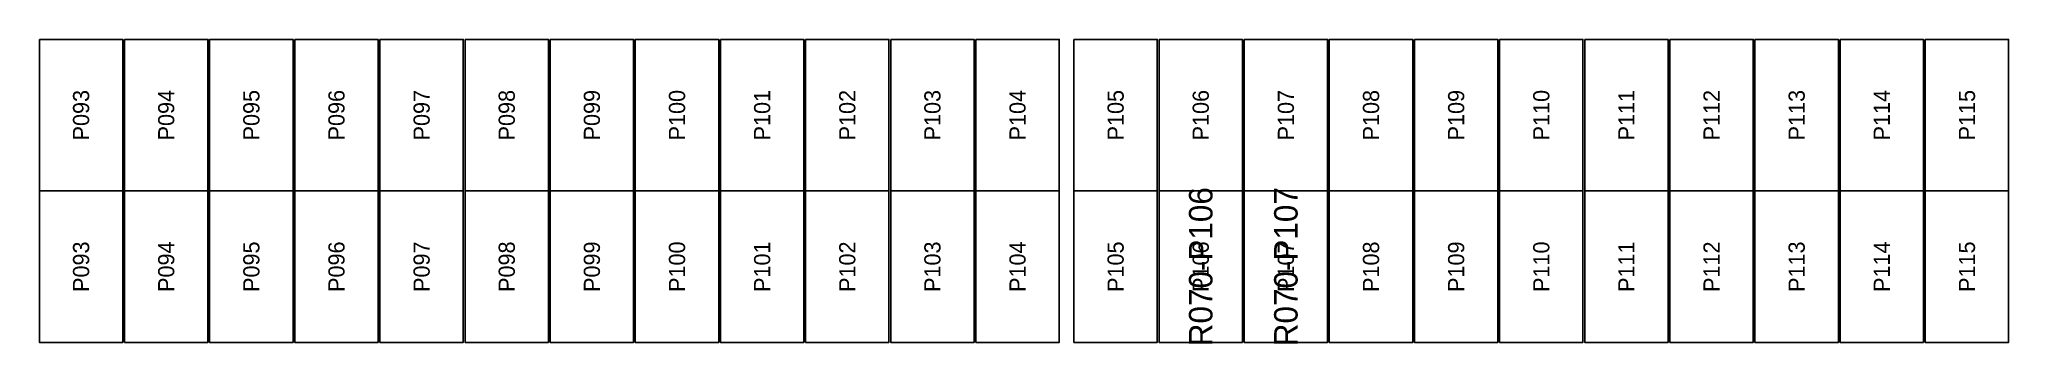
# Model space of a CAD drawing. Extents: x 296295 to 296770, y 651564 to 652121.
# Drawn here: x 296639.09 to 296665.87, y 651840.38 to 651844.53 of the extents above; entities that cross this region are included whole.
import ezdxf
from ezdxf.enums import TextEntityAlignment as Align

# ---------------------------------------------------------------- set-up
doc = ezdxf.new("R2010")
doc.units = 0

msp = doc.modelspace()

# ---------------------------------------------------------------- texts
at = {"layer": 'DEFECT_LABELS'}
for s, p in [('R070-P106', (296654.885, 651841.432)), ('R070-P107', (296656.043, 651841.432))]:
    msp.add_text(s, height=0.32, rotation=90, dxfattribs=at).set_placement(p, align=Align.MIDDLE_CENTER)
at = {"layer": 'PANEL_POSITION'}
for s, p in [('P093', (296639.655, 651843.495)), ('P094', (296640.813, 651843.495)), ('P095', (296641.971, 651843.495)), ('P096', (296643.129, 651843.495)), ('P097', (296644.287, 651843.495)), ('P098', (296645.445, 651843.495)), ('P099', (296646.603, 651843.495)), ('P100', (296647.761, 651843.495)), ('P101', (296648.919, 651843.495)), ('P102', (296650.077, 651843.495)), ('P103', (296651.235, 651843.495)), ('P104', (296652.393, 651843.495)), ('P105', (296653.727, 651843.495)), ('P106', (296654.885, 651843.495)), ('P107', (296656.043, 651843.495)), ('P108', (296657.201, 651843.495)), ('P109', (296658.359, 651843.495)), ('P110', (296659.517, 651843.495)), ('P111', (296660.675, 651843.495)), ('P112', (296661.833, 651843.495)), ('P113', (296662.991, 651843.495)), ('P114', (296664.149, 651843.495)), ('P115', (296665.307, 651843.495)), ('P093', (296639.655, 651841.432)), ('P094', (296640.813, 651841.432)), ('P095', (296641.971, 651841.432)), ('P096', (296643.129, 651841.432)), ('P097', (296644.287, 651841.432)), ('P098', (296645.445, 651841.432)), ('P099', (296646.603, 651841.432)), ('P100', (296647.761, 651841.432)), ('P101', (296648.919, 651841.432)), ('P102', (296650.077, 651841.432)), ('P103', (296651.235, 651841.432)), ('P104', (296652.393, 651841.432)), ('P105', (296653.727, 651841.432)), ('P106', (296654.885, 651841.432)), ('P107', (296656.043, 651841.432)), ('P108', (296657.201, 651841.432)), ('P109', (296658.359, 651841.432)), ('P110', (296659.517, 651841.432)), ('P111', (296660.675, 651841.432)), ('P112', (296661.833, 651841.432)), ('P113', (296662.991, 651841.432)), ('P114', (296664.149, 651841.432)), ('P115', (296665.307, 651841.432))]:
    msp.add_text(s, height=0.22, rotation=90, dxfattribs=at).set_placement(p, align=Align.MIDDLE_CENTER)

# ---------------------------------------------------------------- linework, layer by layer
at = {"layer": 'DEFECTIVE_PANELS'}
for points in [[(296654.318, 651842.464), (296655.452, 651842.464), (296655.452, 651840.401), (296654.318, 651840.401)], [(296655.476, 651842.464), (296656.61, 651842.464), (296656.61, 651840.401), (296655.476, 651840.401)]]:
    msp.add_lwpolyline(points, close=True, dxfattribs=at)
at = {"layer": 'PANELS_MASTER'}
for points in [[(296639.088, 651844.527), (296640.222, 651844.527), (296640.222, 651842.464), (296639.088, 651842.464)], [(296640.246, 651844.527), (296641.38, 651844.527), (296641.38, 651842.464), (296640.246, 651842.464)], [(296641.404, 651844.527), (296642.538, 651844.527), (296642.538, 651842.464), (296641.404, 651842.464)], [(296642.562, 651844.527), (296643.696, 651844.527), (296643.696, 651842.464), (296642.562, 651842.464)], [(296643.72, 651844.527), (296644.854, 651844.527), (296644.854, 651842.464), (296643.72, 651842.464)], [(296644.878, 651844.527), (296646.012, 651844.527), (296646.012, 651842.464), (296644.878, 651842.464)], [(296646.036, 651844.527), (296647.17, 651844.527), (296647.17, 651842.464), (296646.036, 651842.464)], [(296647.194, 651844.527), (296648.328, 651844.527), (296648.328, 651842.464), (296647.194, 651842.464)], [(296648.352, 651844.527), (296649.486, 651844.527), (296649.486, 651842.464), (296648.352, 651842.464)], [(296649.51, 651844.527), (296650.644, 651844.527), (296650.644, 651842.464), (296649.51, 651842.464)], [(296650.668, 651844.527), (296651.802, 651844.527), (296651.802, 651842.464), (296650.668, 651842.464)], [(296651.826, 651844.527), (296652.96, 651844.527), (296652.96, 651842.464), (296651.826, 651842.464)], [(296653.16, 651844.527), (296654.294, 651844.527), (296654.294, 651842.464), (296653.16, 651842.464)], [(296654.318, 651844.527), (296655.452, 651844.527), (296655.452, 651842.464), (296654.318, 651842.464)], [(296655.476, 651844.527), (296656.61, 651844.527), (296656.61, 651842.464), (296655.476, 651842.464)], [(296656.634, 651844.527), (296657.768, 651844.527), (296657.768, 651842.464), (296656.634, 651842.464)], [(296657.792, 651844.527), (296658.926, 651844.527), (296658.926, 651842.464), (296657.792, 651842.464)], [(296658.95, 651844.527), (296660.084, 651844.527), (296660.084, 651842.464), (296658.95, 651842.464)], [(296660.108, 651844.527), (296661.242, 651844.527), (296661.242, 651842.464), (296660.108, 651842.464)], [(296661.266, 651844.527), (296662.4, 651844.527), (296662.4, 651842.464), (296661.266, 651842.464)], [(296662.424, 651844.527), (296663.558, 651844.527), (296663.558, 651842.464), (296662.424, 651842.464)], [(296663.582, 651844.527), (296664.716, 651844.527), (296664.716, 651842.464), (296663.582, 651842.464)], [(296664.74, 651844.527), (296665.874, 651844.527), (296665.874, 651842.464), (296664.74, 651842.464)], [(296639.088, 651842.464), (296640.222, 651842.464), (296640.222, 651840.401), (296639.088, 651840.401)], [(296640.246, 651842.464), (296641.38, 651842.464), (296641.38, 651840.401), (296640.246, 651840.401)], [(296641.404, 651842.464), (296642.538, 651842.464), (296642.538, 651840.401), (296641.404, 651840.401)], [(296642.562, 651842.464), (296643.696, 651842.464), (296643.696, 651840.401), (296642.562, 651840.401)], [(296643.72, 651842.464), (296644.854, 651842.464), (296644.854, 651840.401), (296643.72, 651840.401)], [(296644.878, 651842.464), (296646.012, 651842.464), (296646.012, 651840.401), (296644.878, 651840.401)], [(296646.036, 651842.464), (296647.17, 651842.464), (296647.17, 651840.401), (296646.036, 651840.401)], [(296647.194, 651842.464), (296648.328, 651842.464), (296648.328, 651840.401), (296647.194, 651840.401)], [(296648.352, 651842.464), (296649.486, 651842.464), (296649.486, 651840.401), (296648.352, 651840.401)], [(296649.51, 651842.464), (296650.644, 651842.464), (296650.644, 651840.401), (296649.51, 651840.401)], [(296650.668, 651842.464), (296651.802, 651842.464), (296651.802, 651840.401), (296650.668, 651840.401)], [(296651.826, 651842.464), (296652.96, 651842.464), (296652.96, 651840.401), (296651.826, 651840.401)], [(296653.16, 651842.464), (296654.294, 651842.464), (296654.294, 651840.401), (296653.16, 651840.401)], [(296656.634, 651842.464), (296657.768, 651842.464), (296657.768, 651840.401), (296656.634, 651840.401)], [(296657.792, 651842.464), (296658.926, 651842.464), (296658.926, 651840.401), (296657.792, 651840.401)], [(296658.95, 651842.464), (296660.084, 651842.464), (296660.084, 651840.401), (296658.95, 651840.401)], [(296660.108, 651842.464), (296661.242, 651842.464), (296661.242, 651840.401), (296660.108, 651840.401)], [(296661.266, 651842.464), (296662.4, 651842.464), (296662.4, 651840.401), (296661.266, 651840.401)], [(296662.424, 651842.464), (296663.558, 651842.464), (296663.558, 651840.401), (296662.424, 651840.401)], [(296663.582, 651842.464), (296664.716, 651842.464), (296664.716, 651840.401), (296663.582, 651840.401)], [(296664.74, 651842.464), (296665.874, 651842.464), (296665.874, 651840.401), (296664.74, 651840.401)]]:
    msp.add_lwpolyline(points, close=True, dxfattribs=at)

msp.set_redraw_order([(e.dxf.handle, doc.entitydb.next_handle()) for e in msp.query("TEXT MTEXT ATTDEF DIMENSION ARC_DIMENSION")])  # texts and dimensions are drawn at this point

doc.saveas('drawing.dxf')
